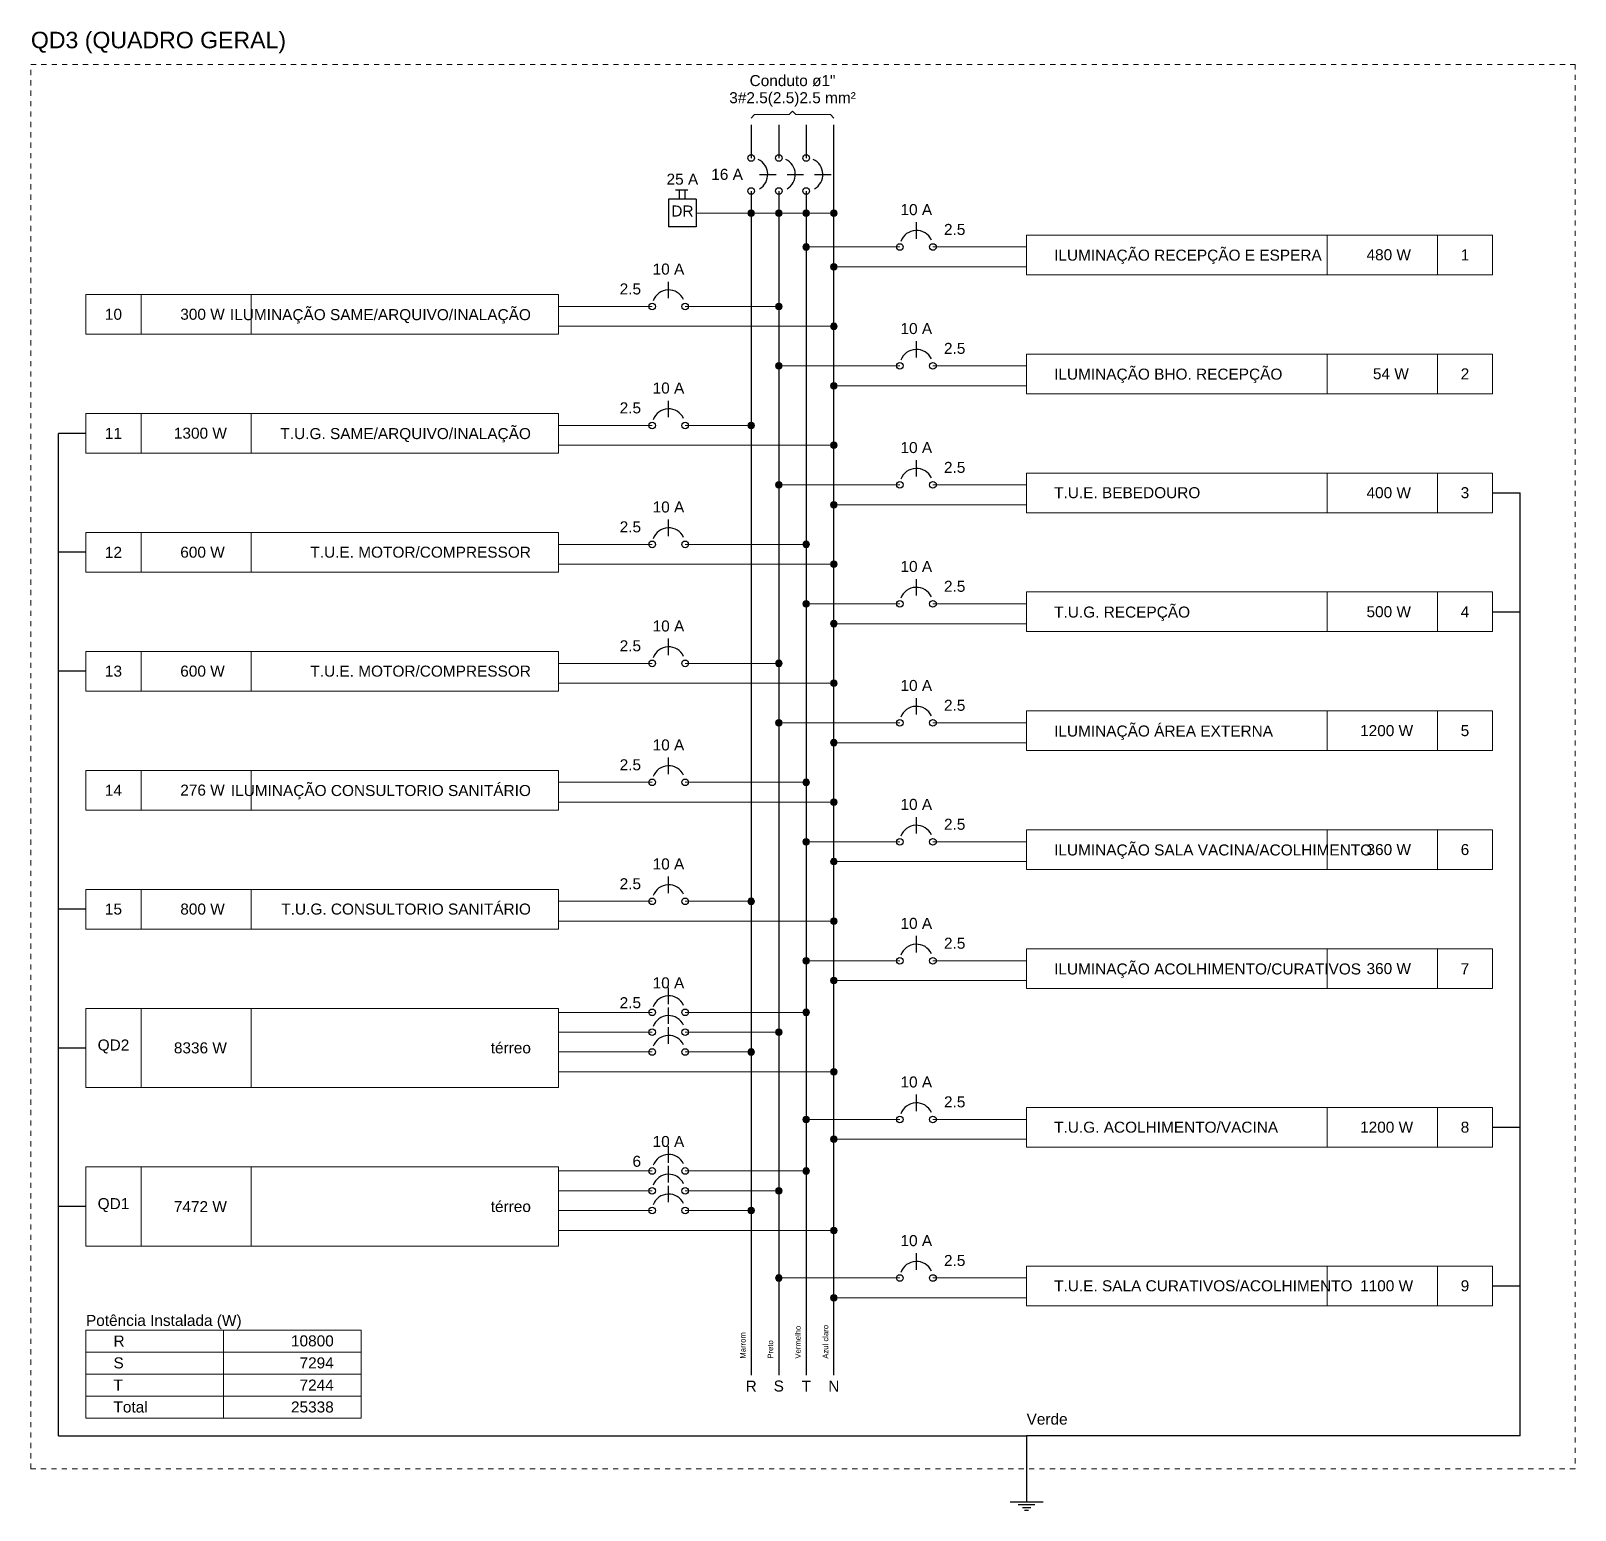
# Model space of a CAD drawing. Header units: millimetres. Extents: x 0 to 321, y -39 to 66.
# Drawn here: x 218.88 to 248.57, y 7.44 to 35.88 of the extents above; entities that cross this region are included whole.
import ezdxf

# ---------------------------------------------------------------- set-up
doc = ezdxf.new("R2010")
doc.units = ezdxf.units.MM
doc.header["$LTSCALE"] = 0.5
doc.header["$MEASUREMENT"] = 0
doc.linetypes.add('DOT2', pattern=[3.175, 0, -3.175])
for name, color, linetype, lineweight in [('DI-Barramento Fase 1', 6, 'Continuous', 30), ('DI-Barramento Fase 2', 6, 'Continuous', 30), ('DI-Barramento Fase 3', 6, 'Continuous', 30), ('DI-Barramento Neutro', 6, 'Continuous', 30), ('DI-Disjuntor', 1, 'Continuous', 30), ('DI-Fios', 3, 'Continuous', 30), ('DI-Linhas do diagrama', 9, 'Continuous', 20), ('DI-Pontilhado', 7, 'Continuous', 20), ('DI-Textos do diagrama', 7, 'Continuous', 20), ('DI-Título do diagrama', 3, 'Continuous', 30)]:
    doc.layers.add(name, color=color, linetype=linetype, lineweight=lineweight)
doc.styles.add('Arial', font='arial.ttf')

msp = doc.modelspace()

# ---------------------------------------------------------------- texts
at = {"layer": 'DI-Barramento Fase 1', "insert": (232.622, 10.351), "char_height": 0.1059, "width": 0.76248, "attachment_point": 7, "rotation": 90.0002, "line_spacing_factor": 0.798, "style": 'Arial'}
msp.add_mtext('Marrom', dxfattribs=at)
at = {"layer": 'DI-Barramento Fase 1', "insert": (232.728, 9.716), "char_height": 0.212, "width": 0.25416, "attachment_point": 8, "line_spacing_factor": 0.798, "style": 'Arial'}
msp.add_mtext('R', dxfattribs=at)
at = {"layer": 'DI-Barramento Fase 2', "insert": (233.152, 10.351), "char_height": 0.1059, "width": 0.6354, "attachment_point": 7, "rotation": 90.0002, "line_spacing_factor": 0.798, "style": 'Arial'}
msp.add_mtext('Preto', dxfattribs=at)
at = {"layer": 'DI-Barramento Fase 2', "insert": (233.258, 9.716), "char_height": 0.212, "width": 0.25416, "attachment_point": 8, "line_spacing_factor": 0.798, "style": 'Arial'}
msp.add_mtext('S', dxfattribs=at)
at = {"layer": 'DI-Barramento Fase 3', "insert": (233.681, 10.351), "char_height": 0.1059, "width": 1.01664, "attachment_point": 7, "rotation": 90.0002, "line_spacing_factor": 0.798, "style": 'Arial'}
msp.add_mtext('Vermelho', dxfattribs=at)
at = {"layer": 'DI-Barramento Fase 3', "insert": (233.787, 9.716), "char_height": 0.212, "width": 0.25416, "attachment_point": 8, "line_spacing_factor": 0.798, "style": 'Arial'}
msp.add_mtext('T', dxfattribs=at)
at = {"layer": 'DI-Barramento Neutro', "insert": (234.211, 10.351), "char_height": 0.1059, "width": 1.2708, "attachment_point": 7, "rotation": 90.0002, "line_spacing_factor": 0.798, "style": 'Arial'}
msp.add_mtext('Azul claro', dxfattribs=at)
at = {"layer": 'DI-Barramento Neutro', "insert": (234.317, 9.716), "char_height": 0.212, "width": 0.25416, "attachment_point": 8, "line_spacing_factor": 0.798, "style": 'Arial'}
msp.add_mtext('N', dxfattribs=at)
at = {"layer": 'DI-Disjuntor', "insert": (231.405, 32.312), "char_height": 0.2118, "width": 0.50832, "attachment_point": 8, "line_spacing_factor": 0.798, "style": 'Arial'}
msp.add_mtext('DR', dxfattribs=at)
at = {"layer": 'DI-Fios', "insert": (238.023, 9.081), "char_height": 0.2118, "width": 1.2708, "attachment_point": 7, "line_spacing_factor": 0.798, "style": 'Arial'}
msp.add_mtext('Verde', dxfattribs=at)
at = {"layer": 'DI-Linhas do diagrama', "line_spacing_factor": 0.798, "style": 'Arial'}
for s, insert, char_height, width, attachment_point in [('R', (220.465, 10.584), 0.212, 0.25416, 7), (' 10800', (224.701, 10.584), 0.2118, 1.52496, 9), ('S', (220.465, 10.161), 0.212, 0.25416, 7), ('  7294', (224.701, 10.161), 0.2118, 1.52496, 9), ('T', (220.465, 9.737), 0.212, 0.25416, 7), ('  7244', (224.701, 9.737), 0.2118, 1.52496, 9), ('Total', (220.465, 9.313), 0.2118, 1.2708, 7), (' 25338', (224.701, 9.313), 0.2118, 1.52496, 9)]:
    msp.add_mtext(s, dxfattribs=dict(at, insert=insert, char_height=char_height, width=width, attachment_point=attachment_point))
at = {"layer": 'DI-Textos do diagrama', "line_spacing_factor": 0.798, "style": 'Arial'}
for s, insert, char_height, width, attachment_point in [('Conduto ø1"', (233.523, 34.814), 0.2118, 2.79576, 8), ('3#2.5(2.5)2.5 mm²', (233.523, 34.427), 0.2118, 4.32072, 8), ('25 A', (231.405, 32.921), 0.2118, 1.01664, 8), (' 16 A', (232.569, 33.014), 0.2118, 1.2708, 9), ('    10 A', (235.27, 32.336), 0.2118, 2.03328, 7), ('2.5', (236.435, 31.955), 0.2118, 0.76248, 7), ('ILUMINAÇÃO RECEPÇÃO E ESPERA', (238.553, 31.398), 0.2118, 7.11648, 7), ('   480 W', (244.864, 31.468), 0.2118, 2.03328, 8), ('1', (246.453, 31.468), 0.212, 0.25416, 8), ('    10 A', (230.504, 31.192), 0.2118, 2.03328, 7), ('2.5', (230.61, 30.811), 0.2118, 0.76248, 9), ('ILUMINAÇÃO SAME/ARQUIVO/INALAÇÃO', (228.492, 30.254), 0.2118, 8.13312, 9), ('10', (220.465, 30.324), 0.2118, 0.50832, 8), ('   300 W', (222.054, 30.324), 0.2118, 2.03328, 8), ('    10 A', (235.27, 30.049), 0.2118, 2.03328, 7), ('2.5', (236.435, 29.668), 0.2118, 0.76248, 7), ('ILUMINAÇÃO BHO. RECEPÇÃO', (238.553, 29.11), 0.2118, 6.09984, 7), ('    10 A', (230.504, 28.905), 0.2118, 2.03328, 7), ('    54 W', (244.864, 29.18), 0.2118, 2.03328, 8), ('2', (246.453, 29.18), 0.212, 0.25416, 8), ('2.5', (230.61, 28.524), 0.2118, 0.76248, 9), ('11', (220.465, 28.037), 0.2118, 0.50832, 8), ('  1300 W', (222.054, 28.037), 0.2118, 2.03328, 8), ('T.U.G. SAME/ARQUIVO/INALAÇÃO', (228.492, 27.967), 0.2118, 7.11648, 9), ('    10 A', (235.27, 27.761), 0.2118, 2.03328, 7), ('2.5', (236.435, 27.38), 0.2118, 0.76248, 7), ('T.U.E. BEBEDOURO', (238.553, 26.893), 0.2118, 4.06656, 7), ('   400 W', (244.864, 26.893), 0.2118, 2.03328, 8), ('3', (246.453, 26.893), 0.212, 0.25416, 8), ('    10 A', (230.504, 26.618), 0.2118, 2.03328, 7), ('2.5', (230.61, 26.236), 0.2118, 0.76248, 9), ('12', (220.465, 25.749), 0.2118, 0.50832, 8), ('   600 W', (222.054, 25.749), 0.2118, 2.03328, 8), ('T.U.E. MOTOR/COMPRESSOR', (228.492, 25.749), 0.2118, 5.84568, 9), ('    10 A', (235.27, 25.474), 0.2118, 2.03328, 7), ('2.5', (236.435, 25.093), 0.2118, 0.76248, 7), ('T.U.G. RECEPÇÃO', (238.553, 24.535), 0.2118, 3.8124, 7), ('   500 W', (244.864, 24.605), 0.2118, 2.03328, 8), ('4', (246.453, 24.605), 0.212, 0.25416, 8), ('    10 A', (230.504, 24.33), 0.2118, 2.03328, 7), ('2.5', (230.61, 23.949), 0.2118, 0.76248, 9), ('13', (220.465, 23.462), 0.2118, 0.50832, 8), ('   600 W', (222.054, 23.462), 0.2118, 2.03328, 8), ('T.U.E. MOTOR/COMPRESSOR', (228.492, 23.462), 0.2118, 5.84568, 9), ('    10 A', (235.27, 23.186), 0.2118, 2.03328, 7), ('2.5', (236.435, 22.805), 0.2118, 0.76248, 7), ('ILUMINAÇÃO ÁREA EXTERNA', (238.553, 22.248), 0.2118, 5.84568, 7), ('  1200 W', (244.864, 22.318), 0.2118, 2.03328, 8), ('5', (246.453, 22.318), 0.212, 0.25416, 8), ('    10 A', (230.504, 22.043), 0.2118, 2.03328, 7), ('2.5', (230.61, 21.661), 0.2118, 0.76248, 9), ('14', (220.465, 21.174), 0.2118, 0.50832, 8), ('   276 W', (222.054, 21.174), 0.2118, 2.03328, 8), ('ILUMINAÇÃO CONSULTORIO SANITÁRIO', (228.492, 21.104), 0.2118, 8.13312, 9), ('    10 A', (235.27, 20.899), 0.2118, 2.03328, 7), ('2.5', (236.435, 20.518), 0.2118, 0.76248, 7), ('ILUMINAÇÃO SALA VACINA/ACOLHIMENTO', (238.553, 19.961), 0.2118, 8.64144, 7), ('   360 W', (244.864, 20.031), 0.2118, 2.03328, 8), ('6', (246.453, 20.031), 0.212, 0.25416, 8), ('    10 A', (230.504, 19.755), 0.2118, 2.03328, 7), ('2.5', (230.61, 19.374), 0.2118, 0.76248, 9), ('15', (220.465, 18.887), 0.2118, 0.50832, 8), ('   800 W', (222.054, 18.887), 0.2118, 2.03328, 8), ('T.U.G. CONSULTORIO SANITÁRIO', (228.492, 18.887), 0.2118, 7.11648, 9), ('    10 A', (235.27, 18.612), 0.2118, 2.03328, 7), ('2.5', (236.435, 18.23), 0.2118, 0.76248, 7), ('ILUMINAÇÃO ACOLHIMENTO/CURATIVOS', (238.553, 17.673), 0.2118, 8.13312, 7), ('   360 W', (244.864, 17.743), 0.2118, 2.03328, 8), ('7', (246.453, 17.743), 0.212, 0.25416, 8), ('    10 A', (230.504, 17.468), 0.2118, 2.03328, 7), ('2.5', (230.61, 17.087), 0.2118, 0.76248, 9), ('QD2', (220.465, 16.218), 0.2118, 0.76248, 8), ('  8336 W', (222.054, 16.218), 0.2118, 2.03328, 8), ('    10 A', (235.27, 15.562), 0.2118, 2.03328, 7), ('2.5', (236.435, 15.18), 0.2118, 0.76248, 7), ('T.U.G. ACOLHIMENTO/VACINA', (238.553, 14.693), 0.2118, 6.354, 7), ('  1200 W', (244.864, 14.693), 0.2118, 2.03328, 8), ('8', (246.453, 14.693), 0.212, 0.25416, 8), ('    10 A', (230.504, 14.418), 0.2118, 2.03328, 7), ('6', (230.61, 14.037), 0.212, 0.25416, 9), ('QD1', (220.465, 13.168), 0.2118, 0.76248, 8), ('  7472 W', (222.054, 13.168), 0.2118, 2.03328, 8), ('    10 A', (235.27, 12.512), 0.2118, 2.03328, 7), ('2.5', (236.435, 12.13), 0.2118, 0.76248, 7), ('T.U.E. SALA CURATIVOS/ACOLHIMENTO', (238.553, 11.643), 0.2118, 8.38728, 7), ('  1100 W', (244.864, 11.643), 0.2118, 2.03328, 8), ('9', (246.453, 11.643), 0.212, 0.25416, 8), ('Potência Instalada (W)', (219.936, 10.917), 0.2118, 5.59152, 7)]:
    msp.add_mtext(s, dxfattribs=dict(at, insert=insert, char_height=char_height, width=width, attachment_point=attachment_point))
at = {"layer": 'DI-Título do diagrama', "line_spacing_factor": 0.798, "style": 'Arial'}
for s, insert, char_height, width, attachment_point in [('QD3 (QUADRO GERAL)', (218.877, 35.451), 0.3177, 6.86232, 7), ('térreo', (228.492, 16.218), 0.2118, 1.52496, 9), ('térreo', (228.492, 13.168), 0.2118, 1.52496, 9)]:
    msp.add_mtext(s, dxfattribs=dict(at, insert=insert, char_height=char_height, width=width, attachment_point=attachment_point))

# ---------------------------------------------------------------- linework, layer by layer
at = {"layer": 'DI-Barramento Fase 1', "linetype": 'Continuous'}
for p, q in [((232.728, 34.073), (232.728, 33.437)), ((232.728, 32.802), (232.728, 10.034))]:
    msp.add_line(p, q, dxfattribs=at)
at = {"layer": 'DI-Barramento Fase 2', "linetype": 'Continuous'}
for p, q in [((233.258, 34.073), (233.258, 33.437)), ((233.258, 32.802), (233.258, 10.034))]:
    msp.add_line(p, q, dxfattribs=at)
at = {"layer": 'DI-Barramento Fase 3', "linetype": 'Continuous'}
for p, q in [((233.787, 34.073), (233.787, 33.437)), ((233.787, 32.802), (233.787, 10.034))]:
    msp.add_line(p, q, dxfattribs=at)
at = {"layer": 'DI-Barramento Neutro', "linetype": 'Continuous'}
msp.add_line((234.317, 10.034), (234.317, 34.073), dxfattribs=at)
at = {"layer": 'DI-Disjuntor', "linetype": 'Continuous'}
for p, q in [((232.887, 33.12), (233.205, 33.12)), ((233.417, 33.12), (233.734, 33.12)), ((233.946, 33.12), (234.264, 33.12)), ((231.272, 32.828), (231.51, 32.828)), ((231.352, 32.643), (231.352, 32.828)), ((231.457, 32.643), (231.457, 32.828)), ((231.14, 32.643), (231.14, 32.114)), ((231.669, 32.643), (231.14, 32.643)), ((231.669, 32.643), (231.669, 32.114)), ((231.669, 32.114), (231.14, 32.114)), ((235.905, 31.885), (235.905, 32.203)), ((231.14, 30.741), (231.14, 31.059)), ((235.905, 29.598), (235.905, 29.915)), ((231.14, 28.454), (231.14, 28.771)), ((235.905, 27.31), (235.905, 27.628)), ((231.14, 26.166), (231.14, 26.484)), ((235.905, 25.023), (235.905, 25.34)), ((231.14, 23.879), (231.14, 24.197)), ((235.905, 22.735), (235.905, 23.053)), ((231.14, 21.591), (231.14, 21.909)), ((235.905, 20.448), (235.905, 20.765)), ((231.14, 19.304), (231.14, 19.622)), ((235.905, 18.16), (235.905, 18.478)), ((231.14, 17.169), (231.14, 17.487)), ((231.14, 16.788), (231.14, 17.105)), ((231.14, 16.407), (231.14, 16.724)), ((235.905, 15.11), (235.905, 15.428)), ((231.14, 14.119), (231.14, 14.437)), ((231.14, 13.738), (231.14, 14.056)), ((231.14, 13.357), (231.14, 13.674)), ((235.905, 12.06), (235.905, 12.378))]:
    msp.add_line(p, q, dxfattribs=at)
for centre in [(232.728, 33.437), (233.258, 33.437), (233.787, 33.437), (232.728, 32.802), (233.258, 32.802), (233.787, 32.802), (235.588, 31.726), (236.223, 31.726), (230.822, 30.582), (231.457, 30.582), (235.588, 29.439), (236.223, 29.439), (230.822, 28.295), (231.457, 28.295), (235.588, 27.151), (236.223, 27.151), (230.822, 26.008), (231.457, 26.008), (235.588, 24.864), (236.223, 24.864), (230.822, 23.72), (231.457, 23.72), (235.588, 22.576), (236.223, 22.576), (230.822, 21.433), (231.457, 21.433), (235.588, 20.289), (236.223, 20.289), (230.822, 19.145), (231.457, 19.145), (235.588, 18.001), (236.223, 18.001), (230.822, 17.01), (231.457, 17.01), (230.822, 16.629), (231.457, 16.629), (230.822, 16.248), (231.457, 16.248), (235.588, 14.951), (236.223, 14.951), (230.822, 13.96), (231.457, 13.96), (230.822, 13.579), (231.457, 13.579), (230.822, 13.198), (231.457, 13.198), (235.588, 11.902), (236.223, 11.902)]:
    msp.add_circle(centre, 0.0635, dxfattribs=at)
for centre, start, end in [((232.728, 33.12), 300, 65), ((233.258, 33.12), 300, 65), ((233.787, 33.12), 300, 65), ((235.905, 31.726), 25, 160), ((231.14, 30.582), 25, 160), ((235.905, 29.439), 25, 160), ((231.14, 28.295), 25, 160), ((235.905, 27.151), 25, 160), ((231.14, 26.008), 25, 160), ((235.905, 24.864), 25, 160), ((231.14, 23.72), 25, 160), ((235.905, 22.576), 25, 160), ((231.14, 21.433), 25, 160), ((235.905, 20.289), 25, 160), ((231.14, 19.145), 25, 160), ((235.905, 18.001), 25, 160), ((231.14, 17.01), 25, 160), ((231.14, 16.629), 25, 160), ((231.14, 16.248), 25, 160), ((235.905, 14.951), 25, 160), ((231.14, 13.96), 25, 160), ((231.14, 13.579), 25, 160), ((231.14, 13.198), 25, 160), ((235.905, 11.902), 25, 160)]:
    msp.add_arc(centre, 0.318, start, end, dxfattribs=at)
at = {"layer": 'DI-Fios', "linetype": 'Continuous'}
for p, q in [((219.936, 28.142), (219.406, 28.142)), ((219.406, 8.869), (219.406, 28.142)), ((246.982, 26.999), (247.512, 26.999)), ((247.512, 8.869), (247.512, 26.999)), ((219.936, 25.855), (219.406, 25.855)), ((246.982, 24.711), (247.512, 24.711)), ((219.936, 23.567), (219.406, 23.567)), ((219.936, 18.993), (219.406, 18.993)), ((219.936, 16.324), (219.406, 16.324)), ((246.982, 14.799), (247.512, 14.799)), ((219.936, 13.274), (219.406, 13.274)), ((246.982, 11.749), (247.512, 11.749)), ((219.406, 8.869), (238.023, 8.869)), ((238.023, 8.869), (238.023, 7.598)), ((247.512, 8.869), (238.023, 8.869)), ((237.706, 7.598), (238.341, 7.598)), ((237.864, 7.545), (238.182, 7.545)), ((237.944, 7.492), (238.103, 7.492)), ((237.984, 7.439), (238.063, 7.439))]:
    msp.add_line(p, q, dxfattribs=at)
at = {"layer": 'DI-Linhas do diagrama', "linetype": 'Continuous'}
for p, q in [((232.728, 32.378), (231.669, 32.378)), ((232.728, 32.378), (234.317, 32.378)), ((243.805, 31.192), (243.805, 31.955)), ((245.923, 31.192), (245.923, 31.955)), ((233.787, 31.726), (235.588, 31.726)), ((236.223, 31.726), (238.023, 31.726)), ((234.317, 31.345), (238.023, 31.345)), ((220.995, 30.049), (220.995, 30.811)), ((223.113, 30.049), (223.113, 30.811)), ((229.022, 30.582), (230.822, 30.582)), ((233.258, 30.582), (231.457, 30.582)), ((229.022, 30.201), (234.317, 30.201)), ((233.258, 29.439), (235.588, 29.439)), ((236.223, 29.439), (238.023, 29.439)), ((243.805, 28.905), (243.805, 29.667)), ((245.923, 28.905), (245.923, 29.667)), ((234.317, 29.057), (238.023, 29.057)), ((220.995, 27.761), (220.995, 28.524)), ((223.113, 27.761), (223.113, 28.524)), ((229.022, 28.295), (230.822, 28.295)), ((232.728, 28.295), (231.457, 28.295)), ((229.022, 27.914), (234.317, 27.914)), ((243.805, 26.617), (243.805, 27.38)), ((245.923, 26.617), (245.923, 27.38)), ((233.258, 27.151), (235.588, 27.151)), ((236.223, 27.151), (238.023, 27.151)), ((234.317, 26.77), (238.023, 26.77)), ((220.995, 25.474), (220.995, 26.236)), ((223.113, 25.474), (223.113, 26.236)), ((229.022, 26.008), (230.822, 26.008)), ((233.787, 26.008), (231.457, 26.008)), ((229.022, 25.626), (234.317, 25.626)), ((243.805, 24.33), (243.805, 25.093)), ((245.923, 24.33), (245.923, 25.093)), ((233.787, 24.864), (235.588, 24.864)), ((236.223, 24.864), (238.023, 24.864)), ((234.317, 24.483), (238.023, 24.483)), ((220.995, 23.186), (220.995, 23.949)), ((223.113, 23.186), (223.113, 23.949)), ((229.022, 23.72), (230.822, 23.72)), ((233.258, 23.72), (231.457, 23.72)), ((229.022, 23.339), (234.317, 23.339)), ((233.258, 22.576), (235.588, 22.576)), ((236.223, 22.576), (238.023, 22.576)), ((243.805, 22.043), (243.805, 22.805)), ((245.923, 22.043), (245.923, 22.805)), ((234.317, 22.195), (238.023, 22.195)), ((220.995, 20.899), (220.995, 21.661)), ((223.113, 20.899), (223.113, 21.661)), ((229.022, 21.433), (230.822, 21.433)), ((233.787, 21.433), (231.457, 21.433)), ((229.022, 21.051), (234.317, 21.051)), ((243.805, 19.755), (243.805, 20.518)), ((245.923, 19.755), (245.923, 20.518)), ((233.787, 20.289), (235.588, 20.289)), ((236.223, 20.289), (238.023, 20.289)), ((234.317, 19.908), (238.023, 19.908)), ((220.995, 18.611), (220.995, 19.374)), ((223.113, 18.611), (223.113, 19.374)), ((229.022, 19.145), (230.822, 19.145)), ((232.728, 19.145), (231.457, 19.145)), ((229.022, 18.764), (234.317, 18.764)), ((243.805, 17.468), (243.805, 18.23)), ((245.923, 17.468), (245.923, 18.23)), ((233.787, 18.001), (235.588, 18.001)), ((236.223, 18.001), (238.023, 18.001)), ((234.317, 17.62), (238.023, 17.62)), ((220.995, 15.562), (220.995, 17.086)), ((223.113, 15.562), (223.113, 17.086)), ((229.022, 17.01), (230.822, 17.01)), ((233.787, 17.01), (231.457, 17.01)), ((229.022, 16.629), (230.822, 16.629)), ((233.258, 16.629), (231.457, 16.629)), ((229.022, 16.248), (230.822, 16.248)), ((232.728, 16.248), (231.457, 16.248)), ((229.022, 15.867), (234.317, 15.867)), ((243.805, 14.418), (243.805, 15.18)), ((245.923, 14.418), (245.923, 15.18)), ((233.787, 14.951), (235.588, 14.951)), ((236.223, 14.951), (238.023, 14.951)), ((234.317, 14.57), (238.023, 14.57)), ((220.995, 12.512), (220.995, 14.037)), ((223.113, 12.512), (223.113, 14.037)), ((229.022, 13.96), (230.822, 13.96)), ((233.787, 13.96), (231.457, 13.96)), ((229.022, 13.579), (230.822, 13.579)), ((233.258, 13.579), (231.457, 13.579)), ((229.022, 13.198), (230.822, 13.198)), ((232.728, 13.198), (231.457, 13.198)), ((229.022, 12.816), (234.317, 12.816)), ((233.258, 11.902), (235.588, 11.902)), ((236.223, 11.902), (238.023, 11.902)), ((243.805, 11.368), (243.805, 12.13)), ((245.923, 11.368), (245.923, 12.13)), ((234.317, 11.52), (238.023, 11.52)), ((222.583, 10.478), (222.583, 10.902)), ((222.583, 10.055), (222.583, 10.478)), ((222.583, 9.631), (222.583, 10.055)), ((222.583, 9.207), (222.583, 9.631))]:
    msp.add_line(p, q, dxfattribs=at)
at = {"layer": 'DI-Linhas do diagrama', "linetype": 'Continuous', "const_width": 0.0635}
for points in [[(232.76, 32.378, 1), (232.696, 32.378, 1)], [(233.29, 32.378, 1), (233.226, 32.378, 1)], [(233.819, 32.378, 1), (233.755, 32.378, 1)], [(234.349, 32.378, 1), (234.285, 32.378, 1)], [(233.819, 31.726, 1), (233.755, 31.726, 1)], [(234.349, 31.345, 1), (234.285, 31.345, 1)], [(233.29, 30.582, 1), (233.226, 30.582, 1)], [(234.349, 30.201, 1), (234.285, 30.201, 1)], [(233.29, 29.439, 1), (233.226, 29.439, 1)], [(234.349, 29.057, 1), (234.285, 29.057, 1)], [(232.76, 28.295, 1), (232.696, 28.295, 1)], [(234.349, 27.914, 1), (234.285, 27.914, 1)], [(233.29, 27.151, 1), (233.226, 27.151, 1)], [(234.349, 26.77, 1), (234.285, 26.77, 1)], [(233.819, 26.008, 1), (233.755, 26.008, 1)], [(234.349, 25.626, 1), (234.285, 25.626, 1)], [(233.819, 24.864, 1), (233.755, 24.864, 1)], [(234.349, 24.483, 1), (234.285, 24.483, 1)], [(233.29, 23.72, 1), (233.226, 23.72, 1)], [(234.349, 23.339, 1), (234.285, 23.339, 1)], [(233.29, 22.576, 1), (233.226, 22.576, 1)], [(234.349, 22.195, 1), (234.285, 22.195, 1)], [(233.819, 21.433, 1), (233.755, 21.433, 1)], [(234.349, 21.051, 1), (234.285, 21.051, 1)], [(233.819, 20.289, 1), (233.755, 20.289, 1)], [(234.349, 19.908, 1), (234.285, 19.908, 1)], [(232.76, 19.145, 1), (232.696, 19.145, 1)], [(234.349, 18.764, 1), (234.285, 18.764, 1)], [(233.819, 18.001, 1), (233.755, 18.001, 1)], [(234.349, 17.62, 1), (234.285, 17.62, 1)], [(233.819, 17.01, 1), (233.755, 17.01, 1)], [(233.29, 16.629, 1), (233.226, 16.629, 1)], [(232.76, 16.248, 1), (232.696, 16.248, 1)], [(234.349, 15.867, 1), (234.285, 15.867, 1)], [(233.819, 14.951, 1), (233.755, 14.951, 1)], [(234.349, 14.57, 1), (234.285, 14.57, 1)], [(233.819, 13.96, 1), (233.755, 13.96, 1)], [(233.29, 13.579, 1), (233.226, 13.579, 1)], [(232.76, 13.198, 1), (232.696, 13.198, 1)], [(234.349, 12.816, 1), (234.285, 12.816, 1)], [(233.29, 11.902, 1), (233.226, 11.902, 1)], [(234.349, 11.52, 1), (234.285, 11.52, 1)]]:
    msp.add_lwpolyline(points, format="xyb", close=True, dxfattribs=at)
at = {"layer": 'DI-Linhas do diagrama', "linetype": 'Continuous'}
for points in [[(238.023, 31.192), (238.023, 31.955), (246.982, 31.955), (246.982, 31.192), (238.023, 31.192)], [(219.936, 30.049), (219.936, 30.811), (229.022, 30.811), (229.022, 30.049), (219.936, 30.049)], [(238.023, 28.905), (238.023, 29.667), (246.982, 29.667), (246.982, 28.905), (238.023, 28.905)], [(219.936, 27.761), (219.936, 28.524), (229.022, 28.524), (229.022, 27.761), (219.936, 27.761)], [(238.023, 26.617), (238.023, 27.38), (246.982, 27.38), (246.982, 26.617), (238.023, 26.617)], [(219.936, 25.474), (219.936, 26.236), (229.022, 26.236), (229.022, 25.474), (219.936, 25.474)], [(238.023, 24.33), (238.023, 25.093), (246.982, 25.093), (246.982, 24.33), (238.023, 24.33)], [(219.936, 23.186), (219.936, 23.949), (229.022, 23.949), (229.022, 23.186), (219.936, 23.186)], [(238.023, 22.043), (238.023, 22.805), (246.982, 22.805), (246.982, 22.043), (238.023, 22.043)], [(219.936, 20.899), (219.936, 21.661), (229.022, 21.661), (229.022, 20.899), (219.936, 20.899)], [(238.023, 19.755), (238.023, 20.518), (246.982, 20.518), (246.982, 19.755), (238.023, 19.755)], [(219.936, 18.611), (219.936, 19.374), (229.022, 19.374), (229.022, 18.611), (219.936, 18.611)], [(238.023, 17.468), (238.023, 18.23), (246.982, 18.23), (246.982, 17.468), (238.023, 17.468)], [(219.936, 15.562), (219.936, 17.086), (229.022, 17.086), (229.022, 15.562), (219.936, 15.562)], [(238.023, 14.418), (238.023, 15.18), (246.982, 15.18), (246.982, 14.418), (238.023, 14.418)], [(219.936, 12.512), (219.936, 14.037), (229.022, 14.037), (229.022, 12.512), (219.936, 12.512)], [(238.023, 11.368), (238.023, 12.13), (246.982, 12.13), (246.982, 11.368), (238.023, 11.368)], [(219.936, 10.478), (219.936, 10.902), (225.231, 10.902), (225.231, 10.478), (219.936, 10.478)], [(219.936, 10.055), (219.936, 10.478), (225.231, 10.478), (225.231, 10.055), (219.936, 10.055)], [(219.936, 9.631), (219.936, 10.055), (225.231, 10.055), (225.231, 9.631), (219.936, 9.631)], [(219.936, 9.207), (219.936, 9.631), (225.231, 9.631), (225.231, 9.207), (219.936, 9.207)]]:
    msp.add_lwpolyline(points, close=True, dxfattribs=at)
for centre in [(232.728, 32.378), (233.258, 32.378), (233.787, 32.378), (234.317, 32.378), (233.787, 31.726), (234.317, 31.345), (233.258, 30.582), (234.317, 30.201), (233.258, 29.439), (234.317, 29.057), (232.728, 28.295), (234.317, 27.914), (233.258, 27.151), (234.317, 26.77), (233.787, 26.008), (234.317, 25.626), (233.787, 24.864), (234.317, 24.483), (233.258, 23.72), (234.317, 23.339), (233.258, 22.576), (234.317, 22.195), (233.787, 21.433), (234.317, 21.051), (233.787, 20.289), (234.317, 19.908), (232.728, 19.145), (234.317, 18.764), (233.787, 18.001), (234.317, 17.62), (233.787, 17.01), (233.258, 16.629), (232.728, 16.248), (234.317, 15.867), (233.787, 14.951), (234.317, 14.57), (233.787, 13.96), (233.258, 13.579), (232.728, 13.198), (234.317, 12.816), (233.258, 11.902), (234.317, 11.52)]:
    msp.add_circle(centre, 0.0635, dxfattribs=at)
at = {"layer": 'DI-Pontilhado', "linetype": 'DOT2', "ltscale": 0.05}
msp.add_lwpolyline([(218.877, 8.233), (218.877, 35.238), (248.571, 35.238), (248.571, 8.233), (218.877, 8.233)], close=True, dxfattribs=at)
at = {"layer": 'DI-Textos do diagrama', "linetype": 'Continuous'}
for p, q in [((232.728, 34.205), (232.794, 34.271)), ((232.794, 34.271), (233.456, 34.271)), ((233.456, 34.271), (233.523, 34.337)), ((233.523, 34.337), (233.589, 34.271)), ((233.589, 34.271), (234.251, 34.271)), ((234.251, 34.271), (234.317, 34.205))]:
    msp.add_line(p, q, dxfattribs=at)

msp.set_redraw_order([(e.dxf.handle, doc.entitydb.next_handle()) for e in msp.query("TEXT MTEXT ATTDEF DIMENSION ARC_DIMENSION")])  # texts and dimensions are drawn at this point

doc.saveas('drawing.dxf')
